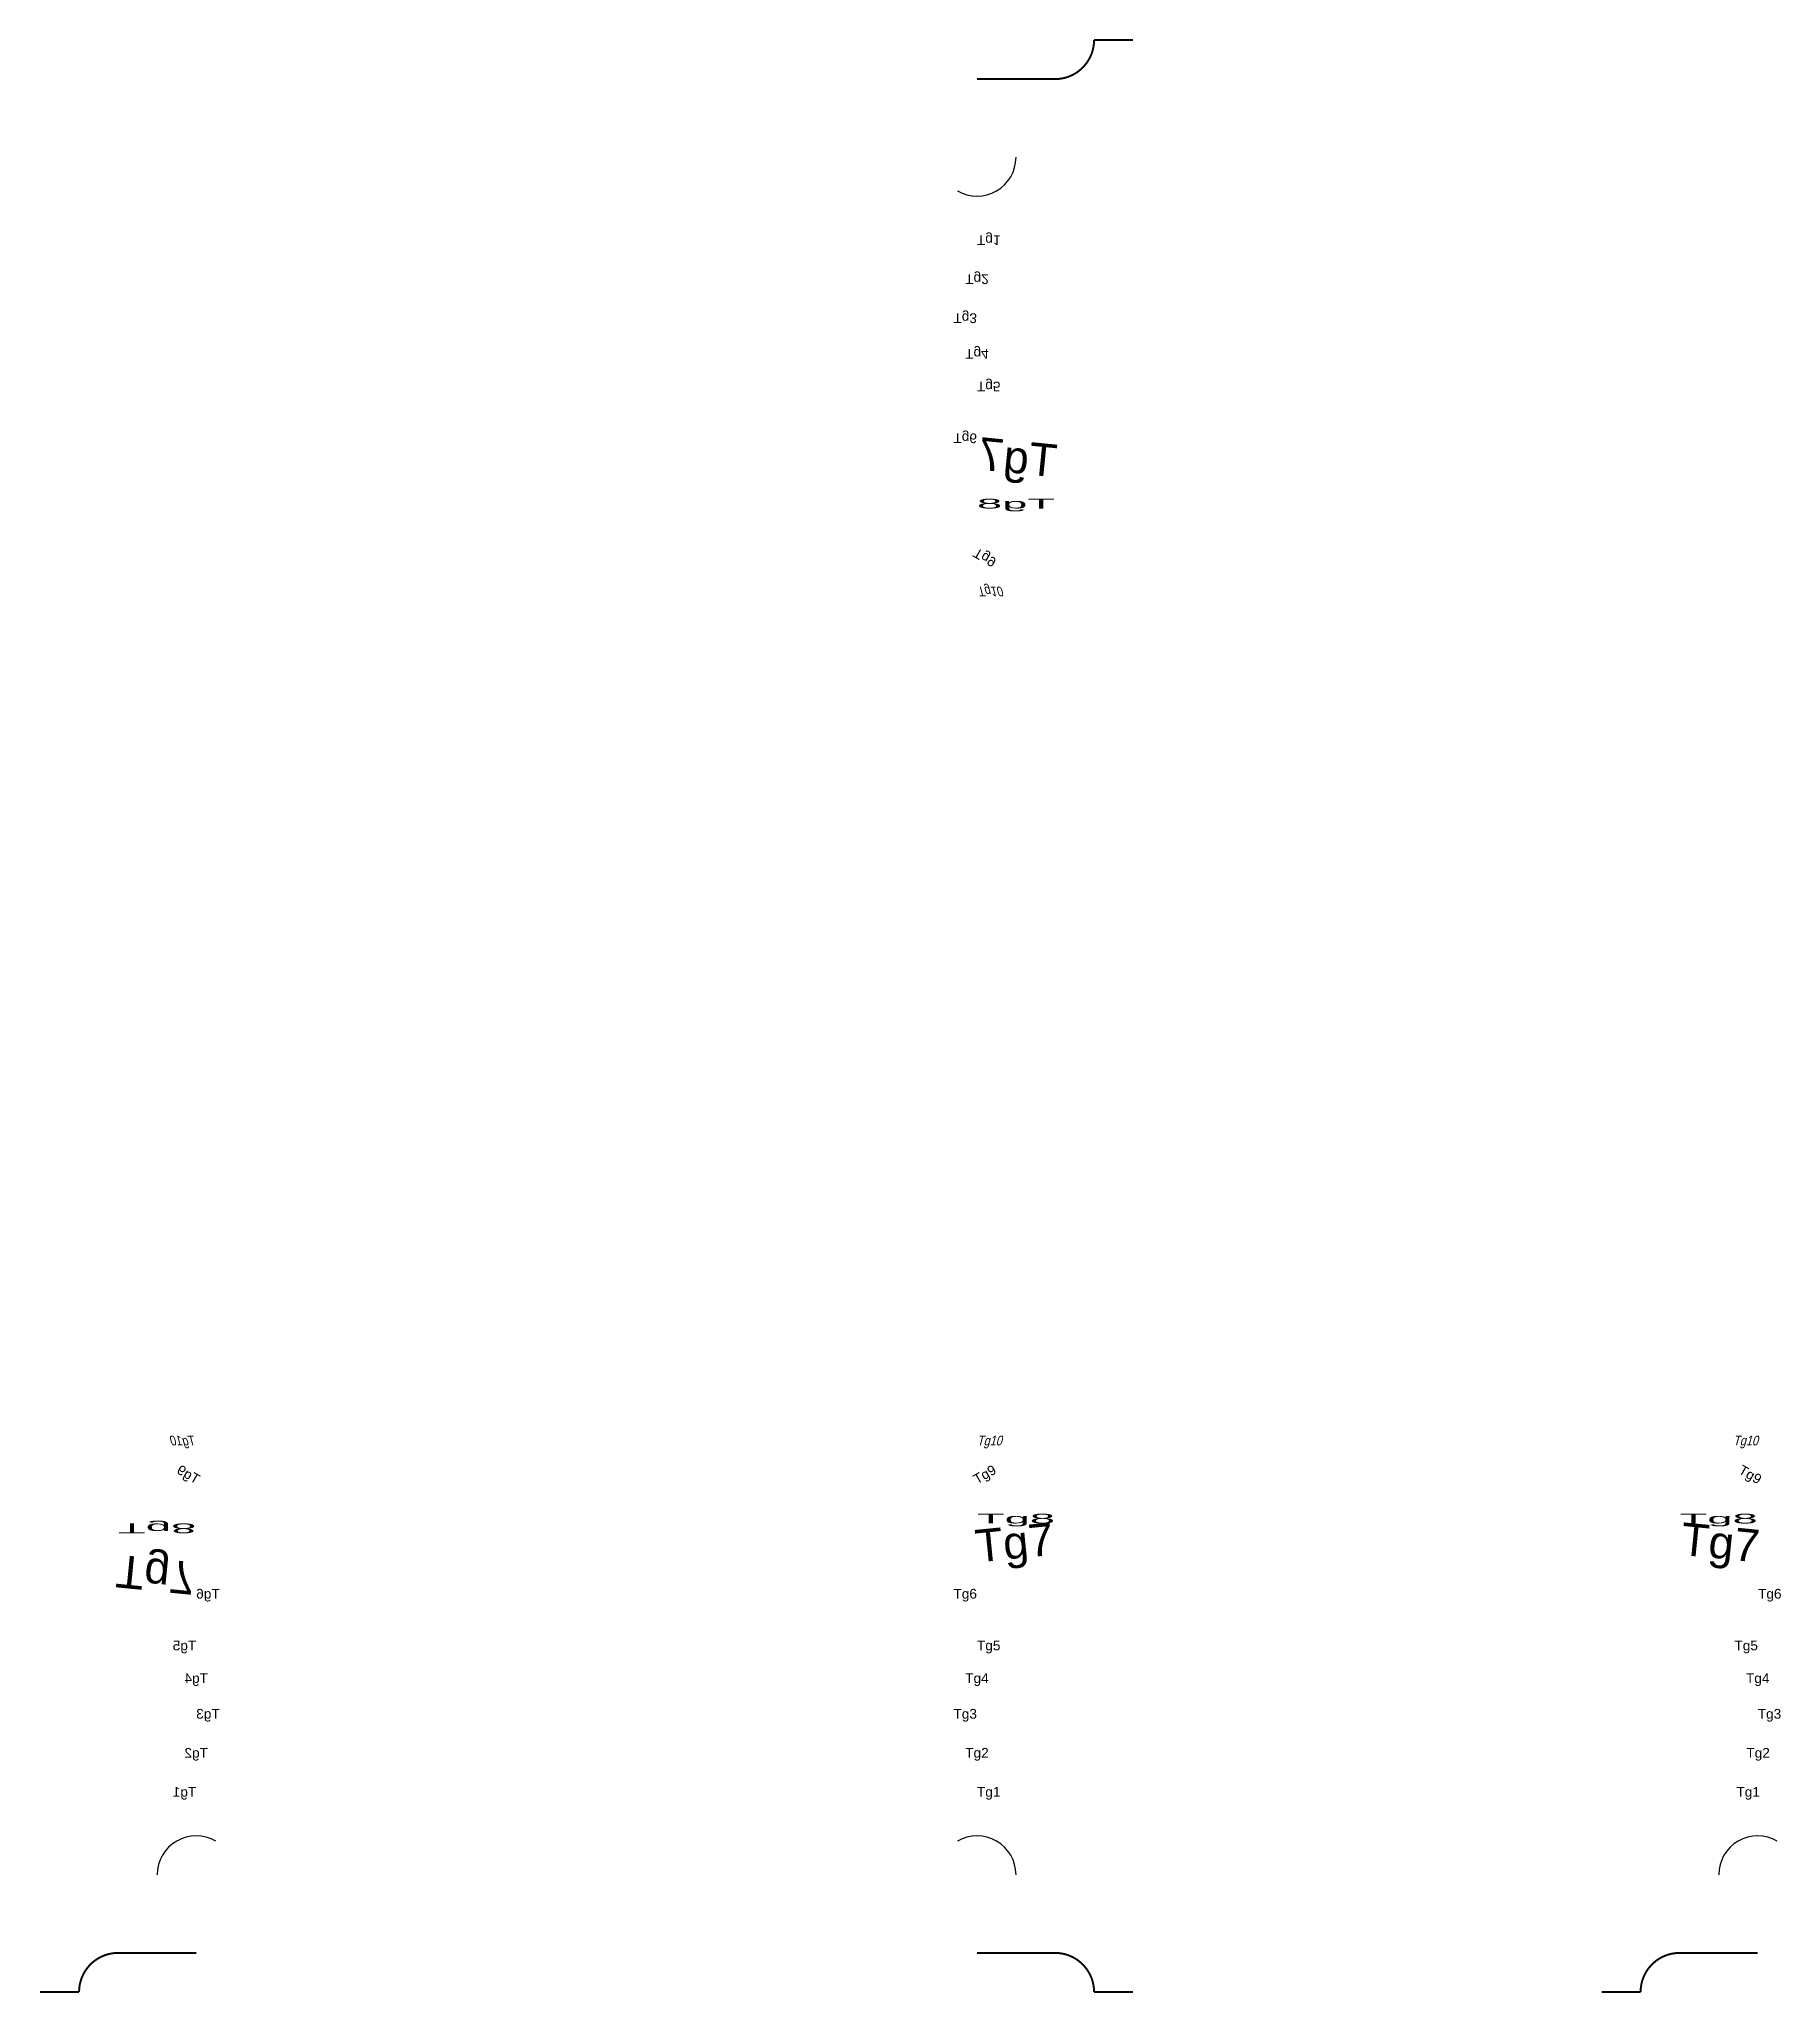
# Model space of a CAD drawing. Header units: millimetres. Extents: x -393 to 393, y -340 to 450.
# Drawn here: x -240 to 206, y -50 to 450 of the extents above; entities that cross this region are included whole.
import ezdxf
from ezdxf.enums import TextEntityAlignment as Align

# ---------------------------------------------------------------- set-up
doc = ezdxf.new("R2010")
doc.units = ezdxf.units.MM
doc.styles.get("Standard").update_dxf_attribs({"font": 'arial.ttf'})

msp = doc.modelspace()

# ---------------------------------------------------------------- texts
at = {"text_generation_flag": 2}
for s, rotation, p in [('Tg1', 180, (0, 400)), ('Tg9', 150, (0, 320)), ('Tg9', 330, (-200, 80))]:
    msp.add_text(s, height=2.5, rotation=rotation, dxfattribs=at).set_placement(p)
msp.add_text('Tg2', height=2.5, rotation=180, dxfattribs=at).set_placement((0, 390), align=Align.CENTER)
msp.add_text('Tg3', height=2.5, rotation=180, dxfattribs=at).set_placement((0, 380), align=Align.RIGHT)
msp.add_text('Tg4', height=2.5, rotation=180, dxfattribs=at).set_placement((0, 370), align=Align.MIDDLE)
msp.add_text('Tg5', height=2.5, rotation=180, dxfattribs=at).set_placement((0, 360), align=Align.TOP_LEFT)
msp.add_text('Tg6', height=2.5, rotation=180, dxfattribs=at).set_placement((0, 350), align=Align.BOTTOM_RIGHT)
for rotation, p, p2 in [(174.2894, (0, 340), (20, 338)), (354.2894, (-200, 60), (-220, 62))]:
    msp.add_text('Tg7', height=8.35, rotation=rotation, dxfattribs=at).set_placement(p, p2, align=Align.ALIGNED)
at = {"text_generation_flag": 2, "width": 3.323321}
msp.add_text('Tg8', height=2.5, rotation=180, dxfattribs=at).set_placement((0, 330), (20, 330), align=Align.FIT)
at = {"oblique": 15, "text_generation_flag": 2, "width": 0.8}
msp.add_text('Tg10', height=2.5, rotation=180, dxfattribs=at).set_placement((0, 310))
msp.add_text('Tg10', height=2.5, dxfattribs=at).set_placement((-200, 90))
at = {"oblique": 15, "width": 0.8}
for p in [(0, 90), (193.7, 90)]:
    msp.add_text('Tg10', height=2.5, dxfattribs=at).set_placement(p)
for rotation, p in [(330, (194.85, 82.97)), (30, (0, 80))]:
    msp.add_text('Tg9', height=2.5, rotation=rotation).set_placement(p)
at = {"text_generation_flag": 2, "width": 3.323321}
msp.add_text('Tg8', height=2.5, dxfattribs=at).set_placement((-200, 70), (-220, 70), align=Align.FIT)
for rotation, p, p2 in [(5.7106, (0, 60), (20, 62)), (354.2894, (180, 62), (200, 60))]:
    msp.add_text('Tg7', height=8.35, rotation=rotation).set_placement(p, p2, align=Align.ALIGNED)
at = {"width": 3.323321}
for p, p2 in [((0, 70), (20, 70)), ((180, 70), (200, 70))]:
    msp.add_text('Tg8', height=2.5, dxfattribs=at).set_placement(p, p2, align=Align.FIT)
at = {"text_generation_flag": 2}
msp.add_text('Tg6', height=2.5, dxfattribs=at).set_placement((-200, 50), align=Align.BOTTOM_RIGHT)
for p in [(0, 50), (206.1, 50)]:
    msp.add_text('Tg6', height=2.5).set_placement(p, align=Align.BOTTOM_RIGHT)
msp.add_text('Tg5', height=2.5, dxfattribs=at).set_placement((-200, 40), align=Align.TOP_LEFT)
for p in [(0, 40), (194.04, 40)]:
    msp.add_text('Tg5', height=2.5).set_placement(p, align=Align.TOP_LEFT)
msp.add_text('Tg4', height=2.5, dxfattribs=at).set_placement((-200, 30), align=Align.MIDDLE)
for p in [(0, 30), (200, 30)]:
    msp.add_text('Tg4', height=2.5).set_placement(p, align=Align.MIDDLE)
msp.add_text('Tg3', height=2.5, dxfattribs=at).set_placement((-200, 20), align=Align.RIGHT)
for p in [(0, 20), (206.02, 20)]:
    msp.add_text('Tg3', height=2.5).set_placement(p, align=Align.RIGHT)
msp.add_text('Tg2', height=2.5, dxfattribs=at).set_placement((-200, 10), align=Align.CENTER)
for p in [(0, 10), (200.1, 10)]:
    msp.add_text('Tg2', height=2.5).set_placement(p, align=Align.CENTER)
msp.add_text('Tg1', height=2.5, dxfattribs=at).set_placement((-200, 0))
for p in [(0, 0), (194.54, 0)]:
    msp.add_text('Tg1', height=2.5).set_placement(p)

# ---------------------------------------------------------------- linework, layer by layer
at = {"const_width": 0.5}
for points in [[(0, 440), (20, 440, 0.414214), (30, 450), (40, 450)], [(-200, -40), (-220, -40, 0.414214), (-230, -50), (-240, -50)], [(0, -40), (20, -40, -0.414214), (30, -50), (40, -50)], [(200, -40), (180, -40, 0.414214), (170, -50), (160, -50)]]:
    msp.add_lwpolyline(points, format="xyb", dxfattribs=at)
for centre, start, end in [((0, 420), 240, 0), ((-200, -20), 60, 180), ((0, -20), 0, 120), ((200, -20), 60, 180)]:
    msp.add_arc(centre, 10, start, end)

msp.set_redraw_order([(e.dxf.handle, doc.entitydb.next_handle()) for e in msp.query("TEXT MTEXT ATTDEF DIMENSION ARC_DIMENSION")])  # texts and dimensions are drawn at this point

doc.saveas('drawing.dxf')
